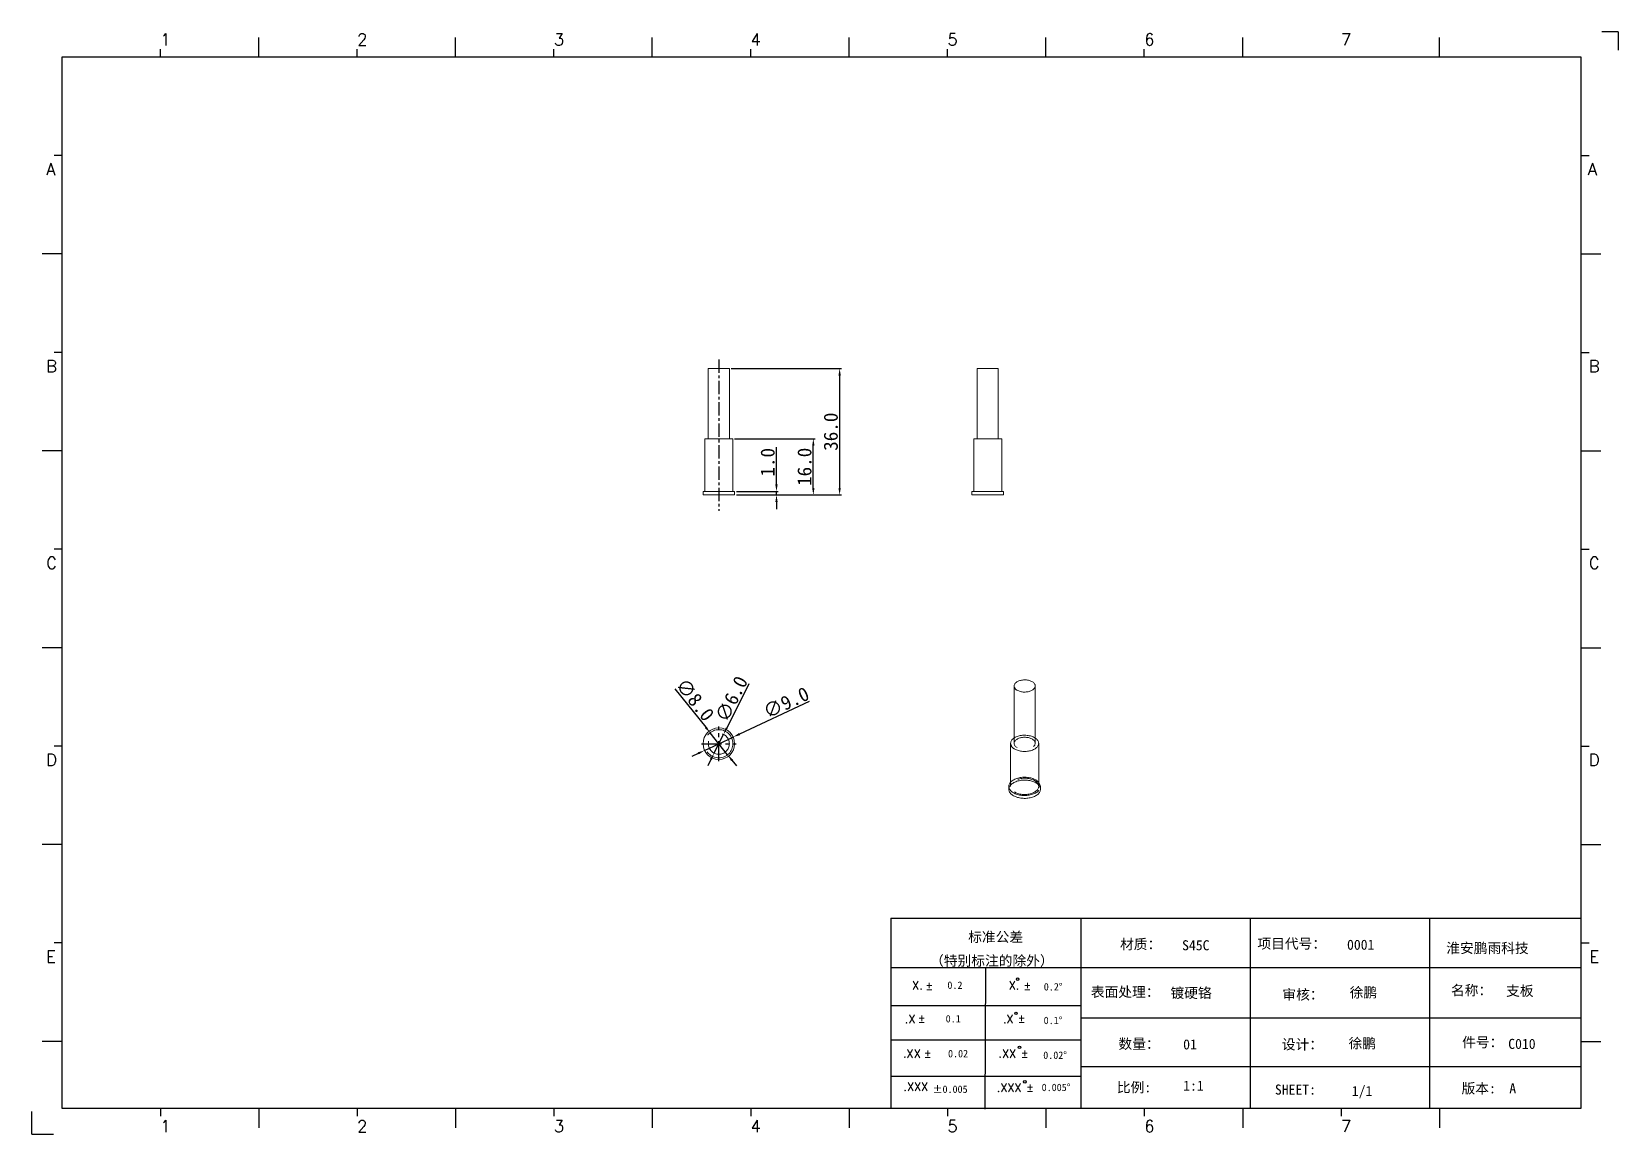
# Model space of a CAD drawing. Extents: x 83 to 30050, y -7164 to 695.
# Drawn here: x 8669.3 to 9121, y -1684.3 to -1370.4 of the extents above; entities that cross this region are included whole.
import ezdxf
from ezdxf.enums import TextEntityAlignment as Align

# ---------------------------------------------------------------- set-up
doc = ezdxf.new("R2010")
doc.units = 0
doc.header["$LTSCALE"] = 8
doc.header["$MEASUREMENT"] = 0
doc.header["$PDSIZE"] = 5
doc.linetypes.add('CENTER', pattern=[2, 1.25, -0.25, 0.25, -0.25])
doc.linetypes.add('HIDDEN', pattern=[1.905, 1.27, -0.635])
doc.layers.get('0').update_dxf_attribs({"linetype": 'CONTINUOUS'})
doc.layers.get('Defpoints').update_dxf_attribs({"linetype": 'CONTINUOUS'})
doc.layers.add('41', color=3, linetype='CONTINUOUS')
doc.layers.add('dim', color=82, linetype='CONTINUOUS', lineweight=9)
doc.styles.add('SIMPLEX', font='SIMPLEX')
doc.styles.get("Standard").update_dxf_attribs({"font": '', "height": 4})
doc.styles.get('Standard').set_extended_font_data('SimSun')
doc.dimstyles.new('ISO-25', dxfattribs={"dimtxt": 6, "dimasz": 2.5, "dimexe": 1.25, "dimexo": 0.625, "dimtad": 1, "dimdec": 1, "dimzin": 1, "dimdsep": 46, "dimtxsty": 'Standard', "dimcen": 2.5, "dimadec": 0, "dimazin": 0, "dimtm": 1e-09, "dimtfac": 1, "dimtdec": 1, "dimtmove": 0, "dimatfit": 3, "dimfxl": 1, "dimtolj": 1, "dimtzin": 0, "dimarcsym": 0})

msp = doc.modelspace()

# ---------------------------------------------------------------- blocks, each defined once
blk = doc.blocks.new('A$C0BB32EA6')
at = {"layer": '41'}
for p, q in [((90.21, 427.84), (90.21, 435.66)), ((168.4, 427.84), (168.4, 435.66)), ((168.4, 427.84), (168.4, 435.66)), ((168.4, 427.84), (168.4, 435.66)), ((246.58, 427.84), (246.58, 435.66)), ((246.58, 427.84), (246.58, 435.66)), ((324.77, 427.84), (324.77, 435.66)), ((402.96, 427.84), (402.96, 435.66)), ((481.15, 427.84), (481.15, 435.66)), ((559.34, 427.84), (559.34, 435.66)), ((51.11, 427.84), (51.11, 430.97)), ((129.3, 427.84), (129.3, 430.97)), ((129.3, 427.84), (129.3, 430.97)), ((129.3, 427.84), (129.3, 430.97)), ((207.49, 427.84), (207.49, 430.97)), ((207.49, 427.84), (207.49, 430.97)), ((285.68, 427.84), (285.68, 430.97)), ((363.87, 427.84), (363.87, 430.97)), ((442.06, 427.84), (442.06, 430.97)), ((615.63, 427.84), (12.02, 427.84)), ((12.02, 427.84), (12.02, 10.32)), ((615.63, 10.32), (615.63, 427.84)), ((12.02, 388.75), (8.89, 388.75)), ((615.63, 388.75), (618.76, 388.75)), ((12.02, 349.66), (4.2, 349.66)), ((615.63, 349.66), (623.45, 349.66)), ((12.02, 310.56), (8.89, 310.56)), ((615.63, 310.56), (618.76, 310.56)), ((12.02, 271.47), (4.2, 271.47)), ((615.63, 271.47), (623.45, 271.47)), ((12.02, 232.37), (8.89, 232.37)), ((615.63, 232.37), (618.76, 232.37)), ((12.02, 193.28), (4.2, 193.28)), ((615.63, 193.28), (623.45, 193.28)), ((12.02, 154.18), (8.89, 154.18)), ((615.63, 154.18), (618.76, 154.18)), ((12.02, 115.09), (4.2, 115.09)), ((615.63, 115.09), (623.45, 115.09)), ((341.34, 85.85), (615.63, 85.85)), ((341.34, 85.85), (341.34, 10.32)), ((416.87, 85.85), (416.87, 10.32)), ((484.16, 85.85), (484.16, 10.32)), ((555.4, 85.7), (555.4, 10.17)), ((12.02, 76), (8.89, 76)), ((615.63, 76), (618.76, 76)), ((615.63, 66.14), (341.34, 66.14)), ((378.86, 10.02), (379.1, 65.84)), ((341.34, 51.12), (416.87, 51.12)), ((615.63, 46.17), (416.87, 46.17)), ((12.02, 36.9), (4.2, 36.9)), ((341.34, 37.5), (401.12, 37.5)), ((341.34, 37.5), (416.87, 37.5)), ((615.63, 36.9), (623.45, 36.9)), ((615.63, 26.74), (416.87, 26.74)), ((341.34, 23.05), (401.87, 23.05)), ((341.34, 23.05), (401.87, 23.05)), ((341.34, 23.05), (401.87, 23.05)), ((341.34, 23.05), (401.87, 23.05)), ((341.34, 23.05), (401.87, 23.05)), ((341.34, 23.05), (416.87, 23.05)), ((12.02, 10.32), (615.63, 10.32)), ((51.11, 10.32), (51.11, 7.19)), ((90.21, 10.32), (90.21, 2.5)), ((129.3, 10.32), (129.3, 7.19)), ((168.4, 10.32), (168.4, 2.5)), ((207.49, 10.32), (207.49, 7.19)), ((246.58, 10.32), (246.58, 2.5)), ((285.68, 10.32), (285.68, 7.19)), ((324.77, 10.32), (324.77, 2.5)), ((326.34, 10.32), (401.87, 10.32)), ((363.87, 10.32), (363.87, 7.19)), ((402.96, 10.32), (402.96, 2.5)), ((442.06, 10.32), (442.06, 7.19)), ((481.15, 10.32), (481.15, 2.5)), ((520.24, 10.32), (520.24, 7.19)), ((559.34, 10.32), (559.34, 2.5))]:
    blk.add_line(p, q, dxfattribs=at)
at = {"layer": '41', "linetype": 'Continuous'}
for p, q in [((630.37, 437.94), (623.79, 437.94)), ((630.37, 437.94), (630.37, 430.59)), ((0, 0), (0, 8.98)), ((0, 0), (8.64, 0))]:
    blk.add_line(p, q, dxfattribs=at)
at = {"layer": '41'}
for centre in [(391.73, 61.61), (391.07, 48.04), (392.49, 34.54), (394.6, 20.83)]:
    blk.add_circle(centre, 0.516, dxfattribs=at)
at = {"layer": '41', "style": 'SIMPLEX'}
for s, height, p in [('1', 4.69, (51.11, 432.54)), ('2', 4.69, (129.3, 432.54)), ('3', 4.69, (207.49, 432.54)), ('4', 4.69, (285.68, 432.54)), ('5', 4.69, (363.87, 432.54)), ('6', 4.69, (442.06, 432.54)), ('7', 4.69, (520.24, 432.54)), ('A', 4.75, (5.76, 380.93)), ('A', 4.75, (618.27, 380.93)), ('B', 4.75, (5.76, 302.74)), ('B', 4.75, (618.72, 302.74)), ('C', 4.75, (5.76, 224.55)), ('C', 4.75, (618.72, 224.55)), ('D', 4.75, (5.76, 146.37)), ('D', 4.75, (618.72, 146.37)), ('E', 4.75, (5.76, 68.18)), ('E', 4.75, (618.95, 68.18)), ('X.', 3.284, (349.84, 57.49)), ('%%p', 3.284, (355.04, 57.36)), ('X.', 3.284, (388.21, 57.49)), ('%%p', 3.284, (394.07, 57.36)), ('.X', 3.284, (346.89, 44.16)), ('%%p', 3.284, (352.09, 44.33)), ('.X', 3.284, (385.9, 44.16)), ('%%p', 3.284, (391.76, 44.33)), ('.XX', 3.284, (346.2, 30.42)), ('%%p', 3.284, (354.44, 30.46)), ('.XX', 3.284, (384.11, 30.42)), ('%%p', 3.284, (393.01, 30.46)), ('.XXX', 3.284, (383.48, 16.83)), ('%%p', 3.284, (395.11, 16.95)), ('1', 4.69, (51.11, 0.87)), ('2', 4.69, (129.3, 0.87)), ('3', 4.69, (207.49, 0.87)), ('4', 4.69, (285.68, 0.87)), ('5', 4.69, (363.87, 0.87)), ('6', 4.69, (442.06, 0.87)), ('7', 4.69, (520.24, 0.87))]:
    blk.add_text(s, height=height, dxfattribs=at).set_placement(p)
at = {"layer": '41', "linetype": 'Continuous'}
for s, p in [('标准公差', (372.08, 76.36)), ('材质：', (432.42, 73.5)), ('项目代号：', (486.99, 73.71)), ('淮安鹏雨科技', (562.04, 71.96)), ('（特别标注的除外）', (356.94, 66.94)), ('表面处理：', (420.83, 54.55)), ('审核：', (496.9, 53.5)), ('名称：', (563.9, 55.18)), ('数量：', (431.79, 33.91)), ('设计：', (496.69, 33.7)), ('件号：', (568.32, 34.55)), ('比例:', (431.16, 16.65)), ('SHEET:', (493.95, 15.75)), ('1/1', (524.5, 15.18)), ('版本:', (568.11, 16.23))]:
    blk.add_text(s, height=4, dxfattribs=at).set_placement(p)
at = {"layer": '41'}
for s, p in [('0.2', (363.82, 57.75)), ('0.2%%D', (402.12, 57.11)), ('0.1', (363.14, 44.41)), ('0.1%%D', (402.07, 43.76)), ('0.02', (364.07, 30.58)), ('0.02%%D', (401.9, 29.93)), ('0.005%%D', (401.27, 17.16))]:
    blk.add_text(s, height=2.929, dxfattribs=at).set_placement(p)
at = {"layer": '41', "style": 'SIMPLEX'}
blk.add_text('.XXX', height=3.284, dxfattribs=at).set_placement((351.31, 18.87), align=Align.MIDDLE_CENTER)
at = {"layer": '41'}
blk.add_text('%%P0.005', height=2.929, dxfattribs=at).set_placement((364.87, 17.89), align=Align.MIDDLE_CENTER)
at = {"layer": '41', "linetype": 'Continuous'}
for tag, p in [('材质', (457.07, 73.08)), ('代号', (522.6, 73.29)), ('表面处理', (452.44, 54.13)), ('审核', (523.65, 54.34)), ('名称', (585.81, 54.97)), ('数量', (457.5, 33.7)), ('设计', (523.23, 34.13)), ('件号', (586.65, 33.91)), ('比例', (457.5, 17.28)), ('版本', (587.08, 16.23))]:
    blk.add_attdef(tag, p, '', height=4, dxfattribs=at)
blk = doc.blocks.new('*D405')
at = {"layer": 'Defpoints', "color": 0}
for p in [(8868.99, -1571.22), (8860.83, -1575.03)]:
    blk.add_point(p, dxfattribs=at)
at = {"layer": 'dim', "color": 0, "lineweight": -2}
for p, q in [((8890.59, -1561.12), (8870.8, -1570.37)), ((8860.83, -1575.03), (8868.99, -1571.22)), ((8859.02, -1575.87), (8857.21, -1576.72))]:
    blk.add_line(p, q, dxfattribs=at)
at = {"layer": 'dim', "color": 0}
for points in [[(8870.66, -1570.07), (8870.94, -1570.67), (8868.99, -1571.22)], [(8858.88, -1575.57), (8859.16, -1576.18), (8860.83, -1575.03)]]:
    blk.add_solid(points, dxfattribs=at)
at = {"layer": 'dim', "color": 0, "insert": (8884.08, -1561.41), "char_height": 4, "attachment_point": 5, "rotation": 25.0449}
blk.add_mtext('\\A1;∅9.0', dxfattribs=at)
blk = doc.blocks.new('*D406')
at = {"layer": 'Defpoints', "color": 0}
for p in [(8862.42, -1569.99), (8867.4, -1576.25)]:
    blk.add_point(p, dxfattribs=at)
at = {"layer": 'dim', "color": 0, "lineweight": -2}
for p, q in [((8852.42, -1557.45), (8861.17, -1568.43)), ((8867.4, -1576.25), (8862.42, -1569.99)), ((8868.65, -1577.81), (8869.89, -1579.38))]:
    blk.add_line(p, q, dxfattribs=at)
at = {"layer": 'dim', "color": 0}
for points in [[(8861.43, -1568.22), (8860.91, -1568.64), (8862.42, -1569.99)], [(8868.91, -1577.61), (8868.39, -1578.02), (8867.4, -1576.25)]]:
    blk.add_solid(points, dxfattribs=at)
at = {"layer": 'dim', "color": 0, "insert": (8858.13, -1560.6), "char_height": 4, "attachment_point": 5, "rotation": 308.5523}
blk.add_mtext('\\A1;∅8.0', dxfattribs=at)
blk = doc.blocks.new('*D407')
at = {"layer": 'Defpoints', "color": 0}
for p in [(8866.26, -1570.44), (8863.56, -1575.8)]:
    blk.add_point(p, dxfattribs=at)
at = {"layer": 'dim', "color": 0, "lineweight": -2}
for p, q in [((8873.46, -1556.11), (8867.15, -1568.65)), ((8863.56, -1575.8), (8866.26, -1570.44)), ((8862.66, -1577.59), (8861.77, -1579.38))]:
    blk.add_line(p, q, dxfattribs=at)
at = {"layer": 'dim', "color": 0}
for points in [[(8866.86, -1568.5), (8867.45, -1568.8), (8866.26, -1570.44)], [(8862.37, -1577.44), (8862.96, -1577.74), (8863.56, -1575.8)]]:
    blk.add_solid(points, dxfattribs=at)
at = {"layer": 'dim', "color": 0, "insert": (8868.52, -1560.37), "char_height": 4, "attachment_point": 5, "rotation": 63.3259}
blk.add_mtext('\\A1;∅6.0', dxfattribs=at)
blk = doc.blocks.new('*D408')
at = {"layer": 'Defpoints', "color": 0}
for p in [(8869.41, -1501.3), (8869.41, -1502.3), (8881.32, -1501.3)]:
    blk.add_point(p, dxfattribs=at)
at = {"layer": 'dim', "color": 0, "lineweight": -2}
for p, q in [((8881.32, -1499.3), (8881.32, -1488.7)), ((8869.91, -1501.3), (8881.82, -1501.3)), ((8869.91, -1502.3), (8881.82, -1502.3)), ((8881.32, -1502.3), (8881.32, -1501.3)), ((8881.32, -1504.3), (8881.32, -1506.3))]:
    blk.add_line(p, q, dxfattribs=at)
at = {"layer": 'dim', "color": 0}
for points in [[(8880.99, -1499.3), (8881.66, -1499.3), (8881.32, -1501.3)], [(8880.99, -1504.3), (8881.66, -1504.3), (8881.32, -1502.3)]]:
    blk.add_solid(points, dxfattribs=at)
at = {"layer": 'dim', "color": 0, "insert": (8878.82, -1493), "char_height": 4, "attachment_point": 5, "rotation": 90}
blk.add_mtext('\\A1;1.0', dxfattribs=at)
blk = doc.blocks.new('*D409')
at = {"layer": 'Defpoints', "color": 0}
for p in [(8868.91, -1486.3), (8891.81, -1486.3), (8869.41, -1502.3)]:
    blk.add_point(p, dxfattribs=at)
at = {"layer": 'dim', "color": 0, "lineweight": -2}
for p, q in [((8869.41, -1486.3), (8892.31, -1486.3)), ((8891.81, -1500.3), (8891.81, -1488.3)), ((8869.91, -1502.3), (8892.31, -1502.3))]:
    blk.add_line(p, q, dxfattribs=at)
at = {"layer": 'dim', "color": 0}
for points in [[(8891.48, -1488.3), (8892.15, -1488.3), (8891.81, -1486.3)], [(8891.48, -1500.3), (8892.15, -1500.3), (8891.81, -1502.3)]]:
    blk.add_solid(points, dxfattribs=at)
at = {"layer": 'dim', "color": 0, "insert": (8889.31, -1494.3), "char_height": 4, "attachment_point": 5, "rotation": 90}
blk.add_mtext('\\A1;16.0', dxfattribs=at)
blk = doc.blocks.new('*D410')
at = {"layer": 'Defpoints', "color": 0}
for p in [(8867.91, -1466.3), (8869.41, -1502.3), (8899.3, -1502.3)]:
    blk.add_point(p, dxfattribs=at)
at = {"layer": 'dim', "color": 0, "lineweight": -2}
for p, q in [((8868.41, -1466.3), (8899.8, -1466.3)), ((8899.3, -1468.3), (8899.3, -1500.3)), ((8869.91, -1502.3), (8899.8, -1502.3))]:
    blk.add_line(p, q, dxfattribs=at)
at = {"layer": 'dim', "color": 0}
for points in [[(8898.97, -1468.3), (8899.63, -1468.3), (8899.3, -1466.3)], [(8898.97, -1500.3), (8899.63, -1500.3), (8899.3, -1502.3)]]:
    blk.add_solid(points, dxfattribs=at)
at = {"layer": 'dim', "color": 0, "insert": (8896.8, -1484.3), "char_height": 4, "attachment_point": 5, "rotation": 90}
blk.add_mtext('\\A1;36.0', dxfattribs=at)

# ---------------------------------------------------------------- dimensions: what is measured, and where the dimension line sits
at = {"layer": 'dim'}
dim = msp.add_linear_dim(base=(8899.301, -1502.303), p1=(8867.908, -1466.303), p2=(8869.408, -1502.303), angle=90, dimstyle='ISO-25', override={"dimtxt": 2.5, "dimasz": 2, "dimexe": 0.49975, "dimexo": 0.49975, "dimgap": 0.49975}, dxfattribs=at)
dim.commit()
dim.dimension.update_dxf_attribs({"geometry": '*D410', "text_midpoint": (8899.301, -1484.303), "dimtype": 160})
for base, p2, picture, middle in [((8891.814, -1486.303), (8868.908, -1486.303), '*D409', (8889.314, -1494.303)), ((8881.323, -1501.303), (8869.408, -1501.303), '*D408', (8878.824, -1493.004))]:
    dim = msp.add_linear_dim(base=base, p1=(8869.408, -1502.303), p2=p2, angle=90, dimstyle='ISO-25', override={"dimtxt": 2.5, "dimasz": 2, "dimexe": 0.49975, "dimexo": 0.49975, "dimgap": 0.49975}, dxfattribs=at)
    dim.commit()
    dim.dimension.update_dxf_attribs({"geometry": picture, "text_midpoint": middle})
for p1, p2, picture, middle in [((8867.401, -1576.25), (8862.415, -1569.994), '*D406', (8858.126, -1560.6)), ((8863.562, -1575.803), (8866.255, -1570.441), '*D407', (8868.519, -1560.366))]:
    dim = msp.add_diameter_dim_2p(p1=p1, p2=p2, dimstyle='ISO-25', override={"dimtxt": 2.5, "dimasz": 2, "dimexe": 0.49975, "dimexo": 0.49975, "dimgap": 0.49975}, dxfattribs=at)
    dim.commit()
    dim.dimension.update_dxf_attribs({"geometry": picture, "text_midpoint": middle})
dim = msp.add_diameter_dim_2p(p1=(8860.831, -1575.027), p2=(8868.985, -1571.217), dimstyle='ISO-25', override={"dimtxt": 2.5, "dimasz": 2, "dimexe": 0.49975, "dimexo": 0.49975, "dimgap": 0.49975}, dxfattribs=at)
dim.commit()
dim.dimension.update_dxf_attribs({"geometry": '*D405', "text_midpoint": (8885.135, -1563.671), "dimtype": 163})

# ---------------------------------------------------------------- linework, layer by layer
at = {"color": 7, "linetype": 'Continuous', "lineweight": 15}
for p, q in [((8861.908, -1466.303), (8861.908, -1486.303)), ((8861.908, -1466.303), (8867.908, -1466.303)), ((8867.908, -1486.303), (8867.908, -1466.303)), ((8938.481, -1466.303), (8938.481, -1486.303)), ((8938.481, -1466.303), (8944.481, -1466.303)), ((8944.481, -1486.303), (8944.481, -1466.303)), ((8860.908, -1486.303), (8860.908, -1501.303)), ((8860.908, -1486.303), (8868.908, -1486.303)), ((8868.908, -1501.303), (8868.908, -1486.303)), ((8937.481, -1486.303), (8937.481, -1501.303)), ((8937.481, -1486.303), (8945.481, -1486.303)), ((8945.481, -1501.303), (8945.481, -1486.303)), ((8860.408, -1501.303), (8860.408, -1502.303)), ((8869.408, -1501.303), (8860.408, -1501.303)), ((8869.408, -1502.303), (8860.408, -1502.303)), ((8869.408, -1502.303), (8869.408, -1501.303)), ((8936.981, -1501.303), (8936.981, -1502.303)), ((8941.481, -1501.303), (8936.981, -1501.303)), ((8941.481, -1502.303), (8936.981, -1502.303)), ((8945.981, -1501.303), (8941.481, -1501.303)), ((8945.981, -1502.303), (8941.481, -1502.303)), ((8945.981, -1502.303), (8945.981, -1501.303)), ((8948.98, -1556.677), (8948.98, -1571.48)), ((8954.98, -1571.48), (8954.98, -1556.677)), ((8947.98, -1573.008), (8947.98, -1584.066)), ((8955.98, -1584.066), (8955.98, -1573.008)), ((8947.48, -1585.256), (8947.48, -1586.072)), ((8956.48, -1586.072), (8956.48, -1585.256))]:
    msp.add_line(p, q, dxfattribs=at)
at = {"color": 1, "linetype": 'CENTER', "ltscale": 0.381}
msp.add_line((8864.908, -1463.703), (8864.908, -1506.801), dxfattribs=at)
at = {"color": 1, "linetype": 'CENTER', "ltscale": 0.5715}
for p, q in [((8864.908, -1578.072), (8864.908, -1568.172)), ((8859.958, -1573.122), (8869.858, -1573.122))]:
    msp.add_line(p, q, dxfattribs=at)
at = {"color": 7, "linetype": 'HIDDEN', "lineweight": 0}
for p, q in [((8948.98, -1571.48), (8948.98, -1573.008)), ((8954.98, -1573.008), (8954.98, -1571.48)), ((8947.98, -1584.066), (8947.98, -1585.256)), ((8955.98, -1585.256), (8955.98, -1584.066))]:
    msp.add_line(p, q, dxfattribs=at)
at = {"color": 7, "linetype": 'Continuous', "lineweight": 15, "flags": 128}
for points in [[(8948.98, -1556.677), (8948.985, -1556.576), (8949.014, -1556.414), (8949.07, -1556.255), (8949.151, -1556.099), (8949.257, -1555.949), (8949.387, -1555.805), (8949.54, -1555.669), (8949.714, -1555.541), (8949.909, -1555.424), (8950.121, -1555.318), (8950.35, -1555.223), (8950.593, -1555.141), (8950.848, -1555.073), (8951.113, -1555.019), (8951.386, -1554.979), (8951.664, -1554.955), (8951.944, -1554.945), (8952.226, -1554.951), (8952.504, -1554.972), (8952.779, -1555.008), (8953.046, -1555.058), (8953.304, -1555.123), (8953.55, -1555.201), (8953.783, -1555.293), (8953.999, -1555.396), (8954.198, -1555.511), (8954.377, -1555.636), (8954.536, -1555.77), (8954.672, -1555.912), (8954.784, -1556.061), (8954.871, -1556.216), (8954.933, -1556.374), (8954.97, -1556.535), (8954.98, -1556.677)], [(8947.98, -1573.008), (8947.982, -1572.937), (8948.005, -1572.749), (8948.055, -1572.563), (8948.13, -1572.38), (8948.232, -1572.201), (8948.358, -1572.027), (8948.509, -1571.86), (8948.682, -1571.701), (8948.878, -1571.55), (8949.094, -1571.409), (8949.33, -1571.278), (8949.583, -1571.159), (8949.852, -1571.053), (8950.135, -1570.959), (8950.43, -1570.879), (8950.736, -1570.813), (8951.05, -1570.762), (8951.37, -1570.726), (8951.694, -1570.705), (8952.02, -1570.699), (8952.346, -1570.708), (8952.67, -1570.733), (8952.989, -1570.773), (8953.301, -1570.828), (8953.604, -1570.898), (8953.897, -1570.981), (8954.176, -1571.078), (8954.442, -1571.188), (8954.69, -1571.31), (8954.921, -1571.443), (8955.132, -1571.587), (8955.322, -1571.74), (8955.49, -1571.901), (8955.635, -1572.07), (8955.755, -1572.245), (8955.85, -1572.425), (8955.92, -1572.609), (8955.963, -1572.796), (8955.979, -1572.984), (8955.98, -1573.008)], [(8955.162, -1583.419), (8954.909, -1583.284), (8954.639, -1583.16), (8954.353, -1583.049), (8954.053, -1582.95), (8953.741, -1582.865), (8953.419, -1582.795), (8953.089, -1582.738), (8952.752, -1582.697), (8952.41, -1582.67), (8952.066, -1582.659), (8951.721, -1582.662), (8951.378, -1582.681), (8951.038, -1582.716), (8950.704, -1582.765), (8950.378, -1582.828), (8950.061, -1582.906), (8949.755, -1582.998), (8949.462, -1583.103), (8949.184, -1583.22), (8948.922, -1583.35), (8948.678, -1583.491), (8948.454, -1583.642), (8948.25, -1583.802), (8948.068, -1583.971), (8947.909, -1584.148), (8947.774, -1584.331), (8947.664, -1584.52), (8947.579, -1584.713), (8947.52, -1584.909), (8947.487, -1585.107), (8947.48, -1585.256)], [(8955.162, -1584.236), (8954.909, -1584.1), (8954.639, -1583.977), (8954.353, -1583.865), (8954.053, -1583.767), (8953.741, -1583.682), (8953.419, -1583.611), (8953.089, -1583.555), (8952.752, -1583.513), (8952.41, -1583.487), (8952.066, -1583.475), (8951.721, -1583.479), (8951.378, -1583.498), (8951.038, -1583.532), (8950.704, -1583.581), (8950.378, -1583.645), (8950.061, -1583.723), (8949.755, -1583.814), (8949.462, -1583.919), (8949.184, -1584.037), (8948.922, -1584.167), (8948.678, -1584.307), (8948.454, -1584.458), (8948.25, -1584.619), (8948.068, -1584.788), (8947.909, -1584.965), (8947.774, -1585.148), (8947.664, -1585.336), (8947.579, -1585.529), (8947.52, -1585.725), (8947.487, -1585.923), (8947.48, -1586.122), (8947.5, -1586.321), (8947.546, -1586.518), (8947.618, -1586.713), (8947.716, -1586.904), (8947.839, -1587.09), (8947.986, -1587.27), (8948.156, -1587.442), (8948.349, -1587.607), (8948.563, -1587.763), (8948.798, -1587.909), (8949.051, -1588.045), (8949.321, -1588.168), (8949.606, -1588.28), (8949.906, -1588.378), (8950.218, -1588.463), (8950.54, -1588.534), (8950.871, -1588.59), (8951.208, -1588.632), (8951.549, -1588.658), (8951.893, -1588.67), (8952.238, -1588.666), (8952.581, -1588.647), (8952.921, -1588.613), (8953.255, -1588.564), (8953.582, -1588.5), (8953.899, -1588.422), (8954.205, -1588.33), (8954.498, -1588.225), (8954.776, -1588.108), (8955.037, -1587.978), (8955.281, -1587.838), (8955.506, -1587.687), (8955.709, -1587.526), (8955.891, -1587.357), (8956.05, -1587.18), (8956.185, -1586.997), (8956.295, -1586.809), (8956.38, -1586.616), (8956.439, -1586.42), (8956.472, -1586.222), (8956.479, -1586.023), (8956.459, -1585.824), (8956.413, -1585.627), (8956.341, -1585.432), (8956.243, -1585.241), (8956.12, -1585.055), (8955.973, -1584.875), (8955.803, -1584.702), (8955.61, -1584.537), (8955.396, -1584.382), (8955.162, -1584.236)]]:
    msp.add_lwpolyline(points, dxfattribs=at)
at = {"color": 7, "linetype": 'HIDDEN', "lineweight": 0, "flags": 128}
for points in [[(8954.98, -1556.677), (8954.979, -1556.697), (8954.963, -1556.859), (8954.92, -1557.02), (8954.852, -1557.177), (8954.758, -1557.33), (8954.64, -1557.478), (8954.498, -1557.618), (8954.335, -1557.75), (8954.15, -1557.873), (8953.947, -1557.985), (8953.726, -1558.085), (8953.49, -1558.173), (8953.24, -1558.248), (8952.98, -1558.31), (8952.711, -1558.357), (8952.435, -1558.389), (8952.155, -1558.406), (8951.874, -1558.408), (8951.594, -1558.394), (8951.317, -1558.366), (8951.046, -1558.323), (8950.783, -1558.265), (8950.531, -1558.193), (8950.291, -1558.108), (8950.066, -1558.011), (8949.858, -1557.902)], [(8949.858, -1574.232), (8949.669, -1574.112), (8949.5, -1573.983), (8949.353, -1573.844), (8949.229, -1573.699), (8949.129, -1573.547), (8949.054, -1573.39), (8949.005, -1573.23), (8948.982, -1573.069), (8948.985, -1572.906), (8949.014, -1572.745), (8949.07, -1572.586), (8949.151, -1572.43), (8949.257, -1572.28), (8949.387, -1572.136), (8949.54, -1572), (8949.714, -1571.872), (8949.909, -1571.755), (8950.121, -1571.648), (8950.35, -1571.554), (8950.593, -1571.472), (8950.848, -1571.404), (8951.113, -1571.35), (8951.386, -1571.31), (8951.664, -1571.286), (8951.944, -1571.276), (8952.226, -1571.282), (8952.504, -1571.303), (8952.779, -1571.338), (8953.046, -1571.389), (8953.304, -1571.454), (8953.55, -1571.532), (8953.783, -1571.624), (8953.999, -1571.727), (8954.198, -1571.842), (8954.377, -1571.967), (8954.536, -1572.101), (8954.672, -1572.243), (8954.784, -1572.392), (8954.871, -1572.546), (8954.933, -1572.705), (8954.97, -1572.866), (8954.979, -1573.028), (8954.963, -1573.19), (8954.92, -1573.351), (8954.852, -1573.508), (8954.758, -1573.661), (8954.64, -1573.808), (8954.498, -1573.949), (8954.335, -1574.081), (8954.15, -1574.203), (8953.947, -1574.315), (8953.726, -1574.416), (8953.49, -1574.504), (8953.24, -1574.579), (8952.98, -1574.641), (8952.711, -1574.687), (8952.435, -1574.72), (8952.155, -1574.737), (8951.874, -1574.739), (8951.594, -1574.725), (8951.317, -1574.697), (8951.046, -1574.654), (8950.783, -1574.596), (8950.531, -1574.524), (8950.291, -1574.439), (8950.066, -1574.342), (8949.858, -1574.232)], [(8955.98, -1573.008), (8955.969, -1573.173), (8955.933, -1573.36), (8955.87, -1573.545), (8955.781, -1573.726), (8955.667, -1573.902), (8955.529, -1574.073), (8955.367, -1574.236), (8955.182, -1574.392), (8954.976, -1574.538), (8954.75, -1574.674), (8954.505, -1574.798), (8954.244, -1574.911), (8953.968, -1575.011), (8953.678, -1575.098), (8953.378, -1575.171), (8953.067, -1575.23), (8952.75, -1575.274), (8952.428, -1575.302), (8952.102, -1575.316), (8951.776, -1575.314), (8951.451, -1575.297), (8951.129, -1575.264), (8950.814, -1575.217), (8950.506, -1575.154), (8950.207, -1575.078), (8949.921, -1574.988), (8949.648, -1574.884), (8949.391, -1574.768), (8949.151, -1574.641)], [(8947.48, -1585.256), (8947.48, -1585.306), (8947.5, -1585.504), (8947.546, -1585.702), (8947.618, -1585.896), (8947.716, -1586.087), (8947.839, -1586.273), (8947.986, -1586.453), (8948.156, -1586.626), (8948.349, -1586.791), (8948.563, -1586.947), (8948.798, -1587.093), (8949.051, -1587.228), (8949.321, -1587.352), (8949.606, -1587.463), (8949.906, -1587.561), (8950.218, -1587.646), (8950.54, -1587.717), (8950.871, -1587.774), (8951.208, -1587.815), (8951.549, -1587.842), (8951.893, -1587.853), (8952.238, -1587.849), (8952.581, -1587.83), (8952.921, -1587.796), (8953.255, -1587.747), (8953.582, -1587.684), (8953.899, -1587.606), (8954.205, -1587.514), (8954.498, -1587.409), (8954.776, -1587.291), (8955.037, -1587.162), (8955.281, -1587.021), (8955.506, -1586.87), (8955.709, -1586.709), (8955.891, -1586.54), (8956.05, -1586.364), (8956.185, -1586.181), (8956.295, -1585.992), (8956.38, -1585.799), (8956.439, -1585.603), (8956.472, -1585.405), (8956.48, -1585.256)], [(8954.808, -1583.623), (8955.029, -1583.762), (8955.23, -1583.91), (8955.409, -1584.067), (8955.566, -1584.233), (8955.698, -1584.405), (8955.806, -1584.583), (8955.888, -1584.765), (8955.945, -1584.951), (8955.974, -1585.138), (8955.978, -1585.327), (8955.955, -1585.514), (8955.905, -1585.701), (8955.829, -1585.884), (8955.727, -1586.063), (8955.601, -1586.237), (8955.451, -1586.404), (8955.277, -1586.563), (8955.081, -1586.714), (8954.865, -1586.855), (8954.63, -1586.986), (8954.377, -1587.104), (8954.108, -1587.211), (8953.825, -1587.305), (8953.529, -1587.385), (8953.223, -1587.451), (8952.909, -1587.502), (8952.589, -1587.538), (8952.265, -1587.559), (8951.939, -1587.565), (8951.613, -1587.555), (8951.29, -1587.53), (8950.971, -1587.49), (8950.659, -1587.435), (8950.355, -1587.366), (8950.063, -1587.283), (8949.783, -1587.186), (8949.518, -1587.076), (8949.269, -1586.954), (8949.038, -1586.821), (8948.827, -1586.677), (8948.637, -1586.524), (8948.469, -1586.363), (8948.324, -1586.194), (8948.204, -1586.019), (8948.109, -1585.838), (8948.04, -1585.654), (8947.996, -1585.468), (8947.98, -1585.279), (8947.99, -1585.091), (8948.026, -1584.904), (8948.089, -1584.719), (8948.178, -1584.538), (8948.292, -1584.361), (8948.431, -1584.191), (8948.593, -1584.027), (8948.777, -1583.872), (8948.984, -1583.726), (8949.21, -1583.59), (8949.454, -1583.465), (8949.715, -1583.352), (8949.991, -1583.252), (8950.281, -1583.165), (8950.582, -1583.092), (8950.892, -1583.034), (8951.209, -1582.99), (8951.532, -1582.961), (8951.857, -1582.948), (8952.184, -1582.95), (8952.508, -1582.967), (8952.83, -1583), (8953.146, -1583.047), (8953.454, -1583.109), (8953.752, -1583.186), (8954.038, -1583.276), (8954.311, -1583.379), (8954.568, -1583.495), (8954.808, -1583.623)]]:
    msp.add_lwpolyline(points, dxfattribs=at)
at = {"color": 7, "linetype": 'Continuous', "lineweight": 15}
msp.add_circle((8864.908, -1573.122), 4.5, dxfattribs=at)
at = {"color": 7, "linetype": 'HIDDEN', "lineweight": 0}
for radius in [4, 3]:
    msp.add_circle((8864.908, -1573.122), radius, dxfattribs=at)
for centre, radius, start, end in [((8950.456, -1556.545), 1.483, 185.10963, 246.21051), ((8949.975, -1572.813), 2.005, 185.57518, 245.74496)]:
    msp.add_arc(centre, radius, start, end, dxfattribs=at)
at = {"color": 7, "linetype": 'Continuous', "lineweight": 15}
msp.add_arc((8954.214, -1585.49), 2.278, 5.90969, 65.41045, dxfattribs=at)

# ---------------------------------------------------------------- block references
at = {"layer": '41', "linetype": 'Continuous', "xscale": 0.7166361600002347, "yscale": 0.7166361600000073, "zscale": 0.7166361600000002}
msp.add_blockref('A$C0BB32EA6', (8669.262, -1684.288), dxfattribs=at).add_auto_attribs({'版本': 'A', '件号': 'C010', '名称': '支板', '设计': '徐鹏', '审核': '徐鹏', '代号': '0001', '比例': '1:1', '数量': '01', '表面处理': '镀硬铬', '材质': 'S45C'})

msp.set_redraw_order([(e.dxf.handle, doc.entitydb.next_handle()) for e in msp.query("TEXT MTEXT ATTDEF DIMENSION ARC_DIMENSION")])  # texts and dimensions are drawn at this point

doc.saveas('drawing.dxf')
